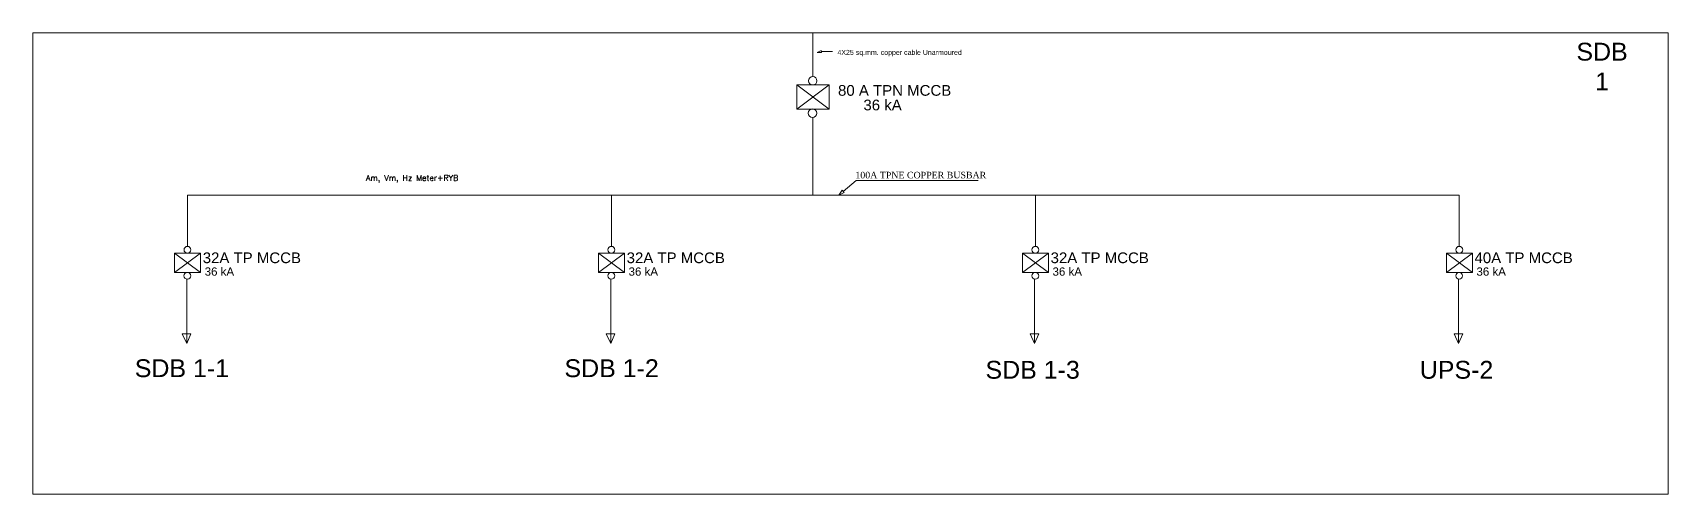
# Model space of a CAD drawing. Header units: millimetres. Extents: x 2402294 to 3337895, y 3394997 to 3969149.
# Drawn here: x 3034400 to 3172586, y 3825838 to 3864878 of the extents above; entities that cross this region are included whole.
import ezdxf

# ---------------------------------------------------------------- set-up
doc = ezdxf.new("R2010")
doc.units = ezdxf.units.MM
doc.header["$MEASUREMENT"] = 0
doc.layers.add('Singleline', color=82, linetype='Continuous', lineweight=20)
doc.styles.add('ARIAL', font='arial.ttf')
doc.styles.add('MM', font='dutch.ttf')
doc.styles.add('ordinary', font='romans.shx')
doc.styles.add('ROOM', font='arial.ttf')

msp = doc.modelspace()

# ---------------------------------------------------------------- texts
at = {"layer": 'Singleline', "style": 'ROOM'}
msp.add_text('4X25 sq.mm. copper cable Unarmoured', height=424.365, dxfattribs=at).set_placement((3102387.6, 3862998.4))
at = {"layer": 'Singleline', "color": 1}
for s, height, style, p in [('80 A TPN MCCB', 906.226, 'ROOM', (3102440.2, 3859543.2)), ('36 kA', 906.23, 'ROOM', (3104583.2, 3858308.7)), ('100A TPNE COPPER BUSBAR', 552.435, 'MM', (3103905.3, 3852561.3)), ('32A TP MCCB ', 906.226, 'ROOM', (3048765.3, 3845387.1)), ('32A TP MCCB ', 906.226, 'ROOM', (3084579.6, 3845387.1)), ('32A TP MCCB ', 906.226, 'ROOM', (3120399.9, 3845387.1)), ('40A TP MCCB ', 906.226, 'ROOM', (3156214.2, 3845387.1)), ('36 kA', 697.1, 'ROOM', (3048927.3, 3844329.6)), ('36 kA', 697.1, 'ROOM', (3084741.6, 3844329.6)), ('36 kA', 697.1, 'ROOM', (3120561.9, 3844329.6)), ('36 kA', 697.1, 'ROOM', (3156376.2, 3844329.6))]:
    msp.add_text(s, height=height, dxfattribs=dict(at, style=style)).set_placement(p)
at = {"layer": 'Singleline', "color": 1, "linetype": 'Continuous', "lineweight": 35, "char_height": 1509.29, "attachment_point": 5, "style": 'ARIAL'}
for s, insert, width in [('SDB 1', (3166991.3, 3862013.8), 5599.614), ('SDB 1-2', (3083310.8, 3836491.8), 13623.203), ('SDB 1-3', (3118882, 3836358), 8868.915), ('UPS-2', (3154696.3, 3836358), 8868.915)]:
    msp.add_mtext(s, dxfattribs=dict(at, insert=insert, width=width))
at = {"layer": 'Singleline', "insert": (3066456.5, 3852840.5), "char_height": 486.647, "width": 14055.452, "attachment_point": 2, "style": 'ordinary'}
msp.add_mtext('Am, Vm, Hz Meter+RYB', dxfattribs=at)
at = {"layer": 'Singleline', "color": 1, "linetype": 'Continuous', "lineweight": 35, "insert": (3047007.5, 3836492.6), "char_height": 1509.29, "attachment_point": 5, "style": 'ARIAL'}
msp.add_mtext('SDB 1-1', dxfattribs=at)

# ---------------------------------------------------------------- linework, layer by layer
at = {"layer": 'Singleline'}
for p, q in [((3100301.7, 3861176.2), (3100301.7, 3864878.1)), ((3101007.6, 3863383.6), (3100677, 3863196.4)), ((3101056.9, 3863196.4), (3100677, 3863196.4)), ((3098945.7, 3858417), (3101688.2, 3860454.7)), ((3101688.2, 3858417), (3098945.7, 3860454.7)), ((3100316.3, 3851146), (3100316.3, 3857705.8)), ((3102787, 3851552.3), (3102496.8, 3851146)), ((3102949.5, 3851356.5), (3102496.8, 3851146)), ((3047482.5, 3851146), (3154925.4, 3851146)), ((3046393.5, 3844601.1), (3048587.5, 3846231.2)), ((3048587.5, 3844601.1), (3046393.5, 3846231.2)), ((3082207.7, 3844601.1), (3084401.7, 3846231.2)), ((3084401.7, 3844601.1), (3082207.7, 3846231.2)), ((3118028.1, 3844601.1), (3120222.1, 3846231.3)), ((3120222.1, 3844601.1), (3118028.1, 3846231.3)), ((3153842.3, 3844601.1), (3156036.3, 3846231.3)), ((3156036.3, 3844601.1), (3153842.3, 3846231.3))]:
    msp.add_line(p, q, dxfattribs=at)
at = {"layer": 'Singleline', "ltscale": 2.5}
for p, q in [((3101007.6, 3863383.6), (3101056.9, 3863196.4)), ((3102787, 3851552.3), (3102949.5, 3851356.5)), ((3047038.4, 3839420.5), (3047771.3, 3839420.5)), ((3082852.7, 3839420.5), (3083585.6, 3839420.5)), ((3118673, 3839420.5), (3119405.9, 3839420.5)), ((3154487.3, 3839420.5), (3155220.2, 3839420.5))]:
    msp.add_line(p, q, dxfattribs=at)
at = {"layer": 'Singleline', "color": 4}
msp.add_line((3101032.3, 3863290), (3101976, 3863290), dxfattribs=at)
at = {"layer": 'Singleline', "ltscale": 6}
for p, q in [((3047482.5, 3851146), (3047482.5, 3846808.4)), ((3083296.8, 3851146), (3083296.8, 3846808.4)), ((3119111.1, 3851146.1), (3119111.1, 3846808.5)), ((3154925.4, 3851146.1), (3154925.4, 3846808.5)), ((3047416.9, 3844036.2), (3047416.9, 3838604.5)), ((3083231.2, 3844036.2), (3083231.2, 3838604.5)), ((3119051.5, 3844036.3), (3119051.5, 3838604.6)), ((3154865.8, 3844036.3), (3154865.8, 3838604.6))]:
    msp.add_line(p, q, dxfattribs=at)
at = {"layer": 'Singleline', "ltscale": 3}
msp.add_lwpolyline([(3034400.5, 3864878.1), (3172585.5, 3864878.1), (3172585.5, 3825838.5), (3034400.5, 3825838.5)], close=True, dxfattribs=at)
at = {"layer": 'Singleline'}
for points in [[(3098945.7, 3860454.7), (3101688.2, 3860454.7), (3101688.2, 3858417), (3098945.7, 3858417)], [(3046393.5, 3846231.2), (3048587.5, 3846231.2), (3048587.5, 3844601.1), (3046393.5, 3844601.1)], [(3082207.7, 3846231.2), (3084401.7, 3846231.2), (3084401.7, 3844601.1), (3082207.7, 3844601.1)], [(3118028.1, 3846231.3), (3120222.1, 3846231.3), (3120222.1, 3844601.1), (3118028.1, 3844601.1)], [(3153842.3, 3846231.3), (3156036.3, 3846231.3), (3156036.3, 3844601.1), (3153842.3, 3844601.1)]]:
    msp.add_lwpolyline(points, close=True, dxfattribs=at)
for points in [[(3114272.7, 3852366.8), (3103967.3, 3852366.8), (3102868.3, 3851454.4)], [(3047771.3, 3839420.5), (3047416.9, 3838604.5), (3047038.4, 3839420.5)], [(3083585.6, 3839420.5), (3083231.2, 3838604.5), (3082852.7, 3839420.5)], [(3119405.9, 3839420.5), (3119051.5, 3838604.6), (3118673, 3839420.5)], [(3155220.2, 3839420.5), (3154865.8, 3838604.6), (3154487.3, 3839420.5)]]:
    msp.add_lwpolyline(points, dxfattribs=at)
at = {"layer": 'Singleline', "extrusion": (0, 0, -1)}
for centre, major_axis, start_param, end_param in [((3100299.5, 3860815.2), (255.2, 255.2), -0.78552633, 5.49765897), ((3100290.7, 3858065.9), (-255.2, 255.2), 0.7852699930492945, 7.068455300228881), ((3047476.5, 3846519.7), (204.2, 204.2), -0.78552633, 5.49765897), ((3083290.8, 3846519.7), (204.2, 204.2), -0.78552633, 5.49765897), ((3119111.1, 3846519.7), (204.2, 204.2), -0.78552633, 5.49765897), ((3154925.4, 3846519.7), (204.2, 204.2), -0.78552633, 5.49765897), ((3047469.4, 3844320.2), (-204.2, 204.2), 0.7852699930492945, 7.068455300228881), ((3083283.7, 3844320.2), (-204.2, 204.2), 0.7852699930492945, 7.068455300228881), ((3119104, 3844320.2), (-204.2, 204.2), 0.7852699930492945, 7.068455300228881), ((3154918.3, 3844320.2), (-204.2, 204.2), 0.7852699930492945, 7.068455300228881)]:
    msp.add_ellipse(centre, major_axis=major_axis, ratio=1, start_param=start_param, end_param=end_param, dxfattribs=at)

msp.set_redraw_order([(e.dxf.handle, doc.entitydb.next_handle()) for e in msp.query("TEXT MTEXT ATTDEF DIMENSION ARC_DIMENSION")])  # texts and dimensions are drawn at this point

doc.saveas('drawing.dxf')
